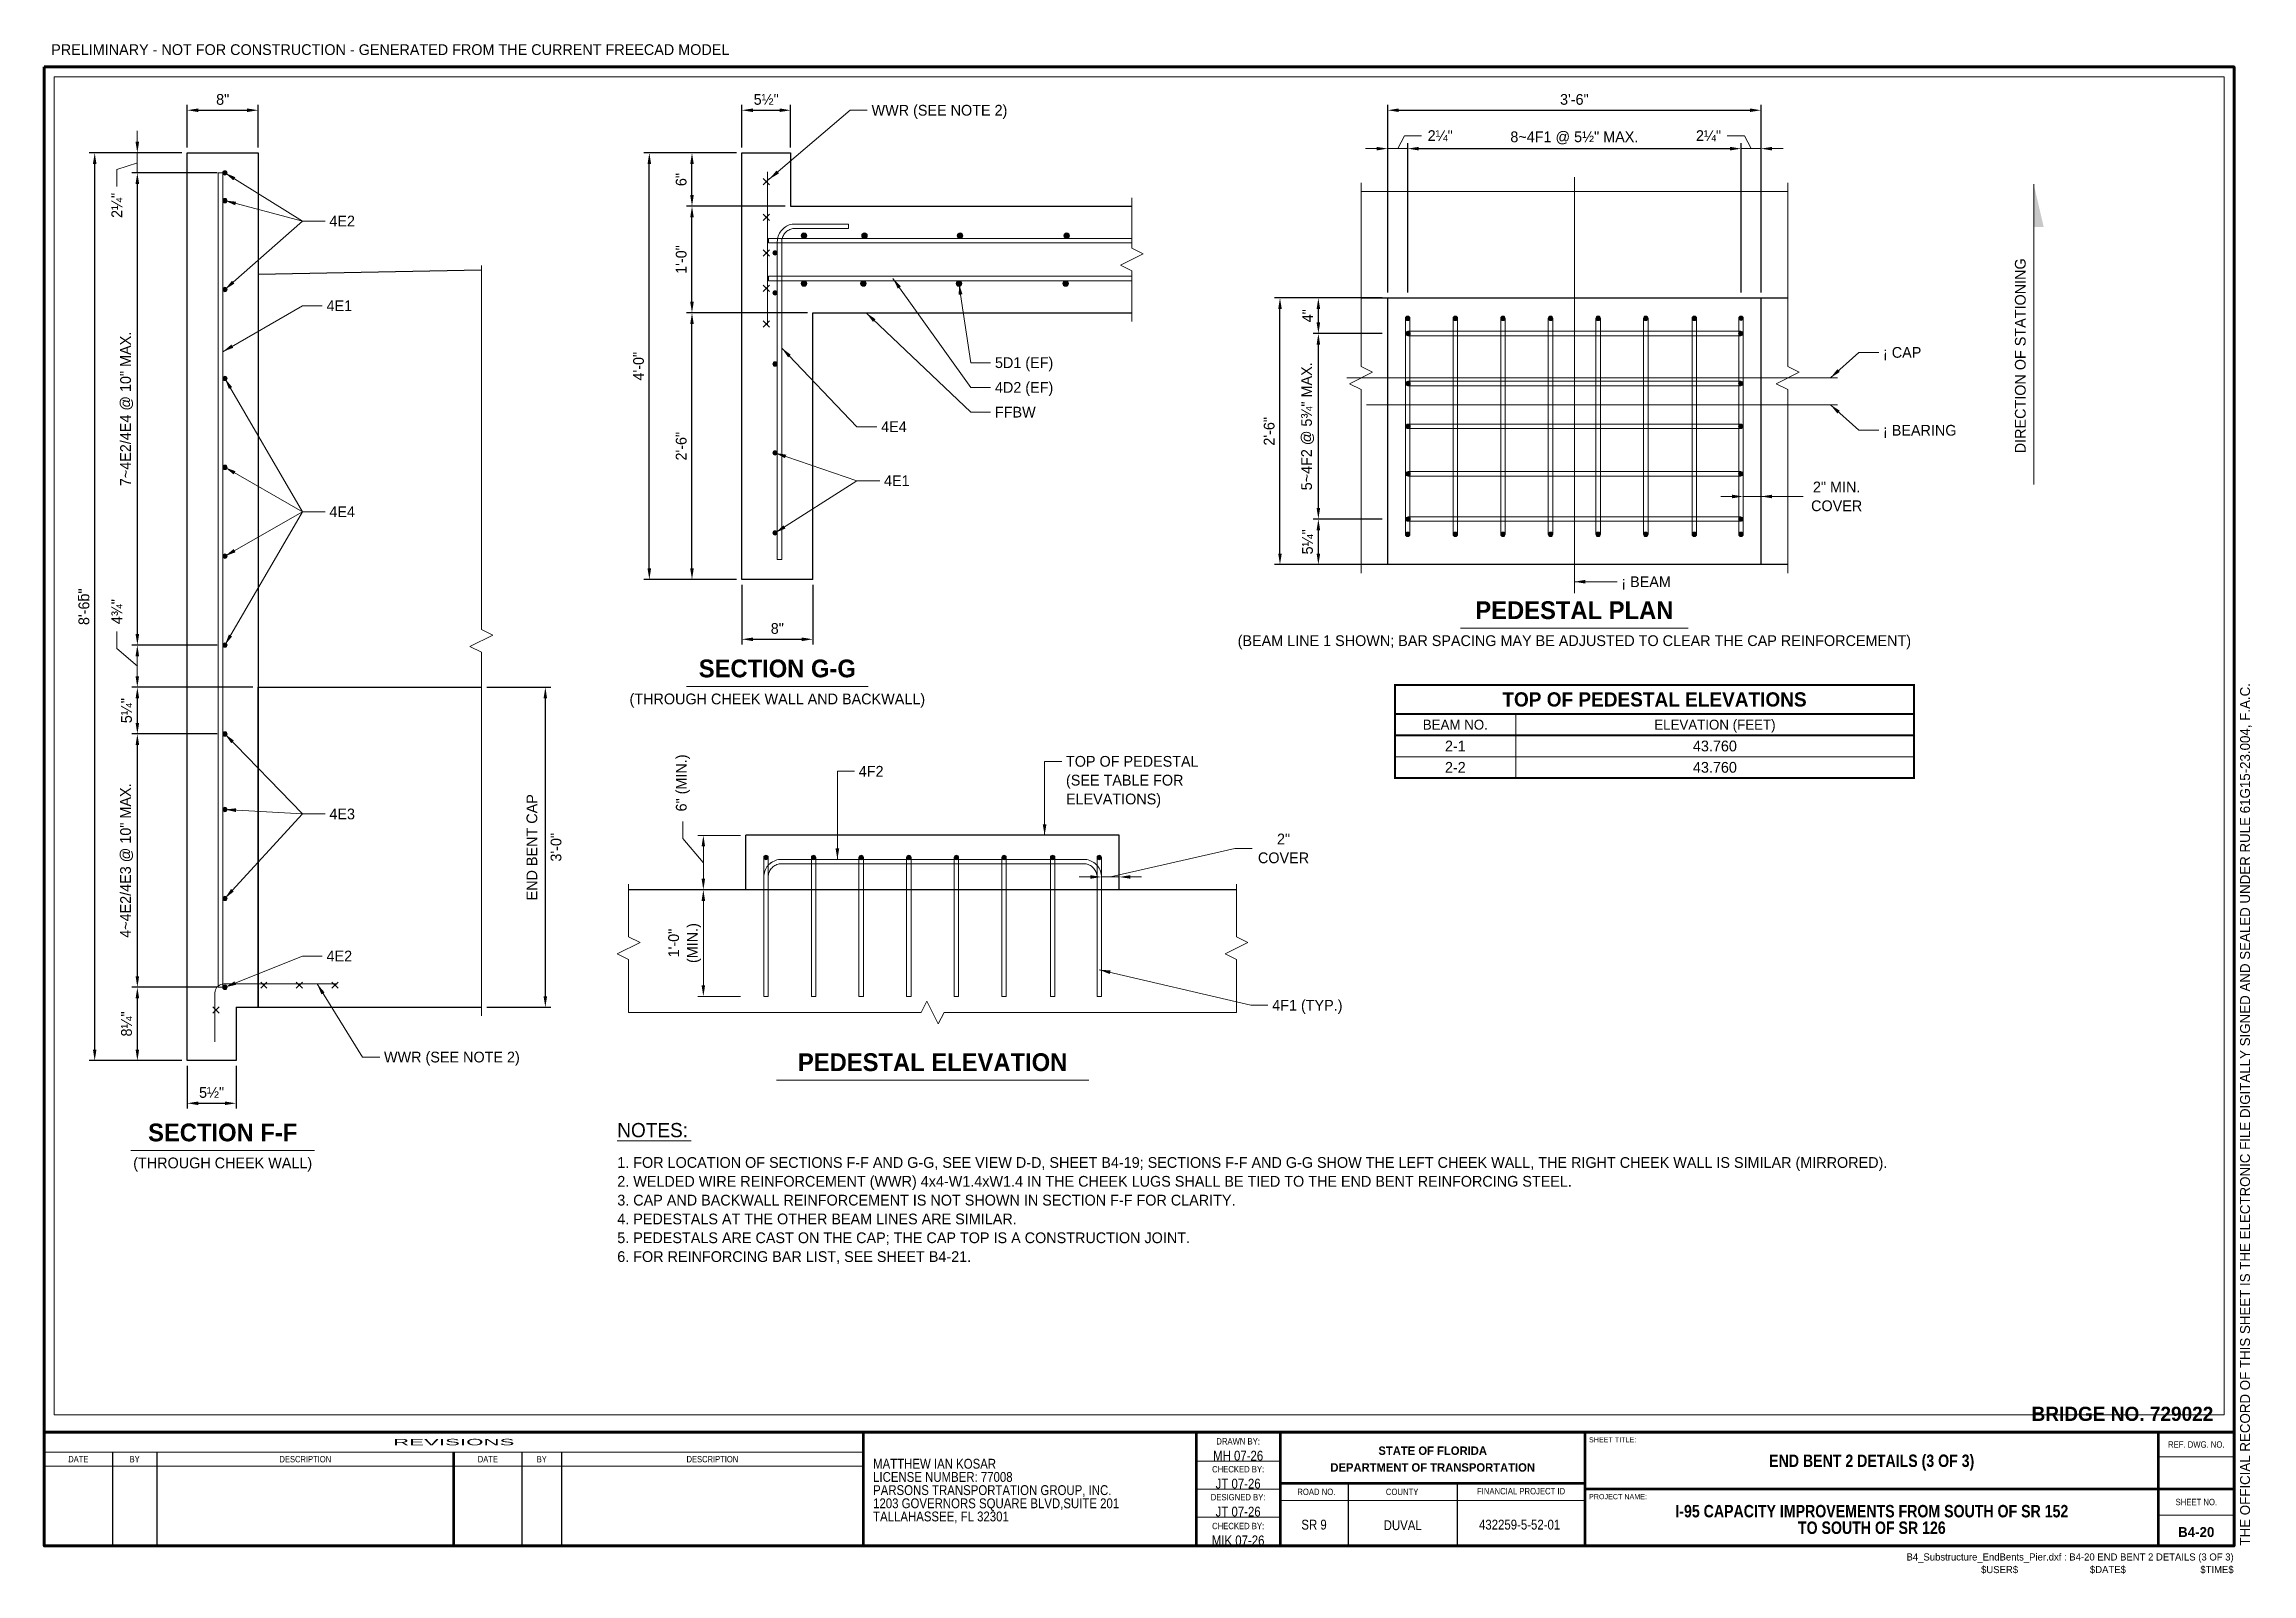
# Paper-space layout 'B4-20 END BENT 2 DETAILS (3 OF 3)' of a CAD drawing. Extents: x 0.07 to 1.36, y 0.01 to 0.9.
# The model-space entities are those that its viewports show. They can reach past a viewport. Long polylines and large blocks are cut down to what shows.
import ezdxf
from ezdxf.enums import TextEntityAlignment as Align

# ---------------------------------------------------------------- set-up
doc = ezdxf.new("R2010")
doc.units = 21
doc.header["$MEASUREMENT"] = 0
for name, pattern in [('DGN2', [0.12, 0.08, -0.04]), ('DGN4', [0.336, 0.2, -0.053, 0.03, -0.053]), ('DGN7', [0.726, 0.59, -0.053, 0.03, -0.053])]:
    doc.linetypes.add(name, pattern=pattern)
doc.layers.add('ActivePts-ConstElements', color=14, linetype='Continuous', lineweight=0, plot=False)
doc.layers.add('ClipBorder_dp', color=2, linetype='DGN2', lineweight=9, plot=False)
for name, color, linetype, lineweight in [('Border', 7, 'Continuous', 15), ('CL_Major', 1, 'DGN7', 9), ('CL_Minor', 7, 'DGN4', 9), ('Dimension', 7, 'Continuous', 9), ('Leader', 7, 'Continuous', 9), ('Rebar', 2, 'Continuous', 15), ('Rebar2', 2, 'Continuous', 15), ('SubStrConc', 3, 'Continuous', 30), ('SubStrConc2', 3, 'Continuous', 30), ('Symbols', 7, 'Continuous', 15), ('Tables', 7, 'Continuous', 15), ('TextMisc', 7, 'Continuous', 13), ('TextStructShtNo', 7, 'Continuous', 9), ('TextStructures', 7, 'Continuous', 9), ('TextStructuresLabel', 7, 'Continuous', 0)]:
    doc.layers.add(name, color=color, linetype=linetype, lineweight=lineweight)
doc.styles.add('FDOT (Medium)', font='FDOT.ttf')
doc.styles.add('FDOT (Small)', font='FDOT.ttf')
doc.styles.add('FDOT Bold (Large)', font='FDOTBold.ttf')
doc.styles.add('FDOT Bold (Medium)', font='FDOTBold.ttf')
doc.styles.add('FDOT Structures', font='FDOT.ttf')
doc.styles.add('FDOT Structures Annotation', font='FDOT.ttf')
doc.styles.add('Style-Arial', font='arial.ttf')
doc.styles.add('Style-FDOT Bold', font='FDOTBold.ttf')
doc.styles.add('Style-FDOT Imprint Bold', font='FDOTImprintBold.ttf')
doc.styles.add('Style-FDOT Mono', font='FDOTMono.ttf')
doc.dimstyles.new('FDOT Structures Note-Arrow 3-4', dxfattribs={"dimtxt": 0.1008, "dimasz": 0.104133, "dimexe": 0.0504, "dimexo": 0.0504, "dimgap": 0.0504, "dimtad": 1, "dimdec": 3, "dimlfac": 12, "dimzin": 15, "dimlunit": 4, "dimtxsty": 'FDOT Structures Annotation', "dimcen": 2.5, "dimclrd": 256, "dimclre": 256, "dimclrt": 256, "dimazin": 3, "dimtfac": 0.7, "dimtmove": 0, "dimatfit": 1, "dimtfill": 1, "dimfrac": 1, "dimlwd": -1, "dimlwe": -1})

psp = doc.layouts.new('B4-20 END BENT 2 DETAILS (3 OF 3)')

# ---------------------------------------------------------------- texts
at = {"layer": 'Border', "style": 'FDOT Structures'}
psp.add_text('PRELIMINARY - NOT FOR CONSTRUCTION - GENERATED FROM THE CURRENT FREECAD MODEL', height=0.0063, dxfattribs=at).set_placement((0.0708, 0.8967), align=Align.BOTTOM_LEFT)
at = {"layer": 'Tables'}
for s, height, style, p in [('TOP OF PEDESTAL ELEVATIONS', 0.008333, 'FDOT Bold (Medium)', (1.0103, 0.521)), ('BEAM NO.', 0.00583, 'FDOT (Small)', (0.8936, 0.5062)), ('ELEVATION (FEET)', 0.005833, 'FDOT (Small)', (1.0457, 0.5062)), ('2-1', 0.0063, 'FDOT Structures', (0.8936, 0.4937)), ('43.760', 0.0063, 'FDOT Structures', (1.0457, 0.4937)), ('2-2', 0.0063, 'FDOT Structures', (0.8936, 0.4812)), ('43.760', 0.0063, 'FDOT Structures', (1.0457, 0.4812))]:
    psp.add_text(s, height=height, dxfattribs=dict(at, style=style)).set_placement(p, align=Align.MIDDLE_CENTER)
at = {"layer": 'TextStructures', "style": 'FDOT (Medium)'}
psp.add_text('NOTES:', height=0.00833, dxfattribs=at).set_placement((0.4025, 0.2728), align=Align.TOP_LEFT)
at = {"layer": 'TextStructures', "insert": (0.4025, 0.2528), "char_height": 0.0063, "width": 0.926628, "attachment_point": 1, "line_spacing_factor": 1.05, "style": 'FDOT Structures'}
psp.add_mtext('\\pxi-2.6,l2.6;1. FOR LOCATION OF SECTIONS F-F AND G-G, SEE VIEW D-D, SHEET B4-19; SECTIONS F-F AND G-G SHOW THE LEFT CHEEK WALL, THE RIGHT CHEEK WALL IS SIMILAR (MIRRORED).\\P2. WELDED WIRE REINFORCEMENT (WWR) 4x4-W1.4xW1.4 IN THE CHEEK LUGS SHALL BE TIED TO THE END BENT REINFORCING STEEL.\\P3. CAP AND BACKWALL REINFORCEMENT IS NOT SHOWN IN SECTION F-F FOR CLARITY.\\P4. PEDESTALS AT THE OTHER BEAM LINES ARE SIMILAR.\\P5. PEDESTALS ARE CAST ON THE CAP; THE CAP TOP IS A CONSTRUCTION JOINT.\\P6. FOR REINFORCING BAR LIST, SEE SHEET B4-21.', dxfattribs=at)

msp = doc.modelspace()

# ---------------------------------------------------------------- texts
at = {"layer": 'Border', "style": 'FDOT Structures'}
msp.add_text('3/4" = 1\'-0"', height=0.1008, dxfattribs=at).set_placement((840, -12.493333), align=Align.TOP_LEFT)
at = {"layer": 'Dimension', "char_height": 0.1008, "attachment_point": 5, "rotation": 90, "line_spacing_factor": 1.05, "style": 'FDOT Structures Annotation', "bg_fill": 3, "box_fill_scale": 1.1, "bg_fill_color": 0}
for s, insert in [('4¾"', (840.482933, -4.908857)), ('6" (MIN.)', (845.789105, -6.514532))]:
    msp.add_mtext(s, dxfattribs=dict(at, insert=insert))
at = {"layer": 'Dimension', "insert": (851.42058, -7.129089), "char_height": 0.1008, "attachment_point": 5, "line_spacing_factor": 1.05, "style": 'FDOT Structures Annotation', "bg_fill": 3, "box_fill_scale": 1.1, "bg_fill_color": 0}
msp.add_mtext('2"\\PCOVER', dxfattribs=at)
at = {"layer": 'TextStructures', "style": 'FDOT Structures'}
for s, p in [('WWR (SEE NOTE 2)', (847.558212, -0.207787)), ('4E2', (842.474856, -1.246472)), ('4E1', (842.448189, -2.040952)), ('¡ CAP', (857.041024, -2.478128)), ('5D1 (EF)', (848.714879, -2.574449)), ('4D2 (EF)', (848.714879, -2.806289)), ('FFBW', (848.714879, -3.038129)), ('4E4', (847.648212, -3.174449)), ('¡ BEARING', (857.041024, -3.208269)), ('4E1', (847.674879, -3.681116)), ('4E4', (842.474856, -3.972064)), ('¡ BEAM', (854.587665, -4.628191)), ('4F2', (847.438133, -6.4055)), ('4E3', (842.474856, -6.805398)), ('4E2', (842.448189, -8.137064)), ('4F1 (TYP.)', (851.314329, -8.599089)), ('WWR (SEE NOTE 2)', (842.986908, -9.084564))]:
    msp.add_text(s, height=0.1008, dxfattribs=at).set_placement(p, align=Align.MIDDLE_LEFT)
msp.add_text('DIRECTION OF STATIONING', height=0.1008, rotation=90, dxfattribs=at).set_placement((858.409145, -2.51019), align=Align.BOTTOM_CENTER)
at = {"layer": 'TextStructures'}
for s, height, style, p in [('PEDESTAL PLAN', 0.166672, 'FDOT Bold (Large)', (854.147345, -5.028191)), ('(BEAM LINE 1 SHOWN; BAR SPACING MAY BE ADJUSTED TO CLEAR THE CAP REINFORCEMENT)', 0.1008, 'FDOT Structures', (854.147345, -5.261419)), ('SECTION G-G', 0.166672, 'FDOT Bold (Large)', (846.674518, -5.574469)), ('(THROUGH CHEEK WALL AND BACKWALL)', 0.1008, 'FDOT Structures', (846.674518, -5.807697)), ('PEDESTAL ELEVATION', 0.166672, 'FDOT Bold (Large)', (848.13065, -9.265755)), ('SECTION F-F', 0.166672, 'FDOT Bold (Large)', (841.474494, -9.92457)), ('(THROUGH CHEEK WALL)', 0.1008, 'FDOT Structures', (841.474494, -10.157798))]:
    msp.add_text(s, height=height, dxfattribs=dict(at, style=style)).set_placement(p, align=Align.BOTTOM_CENTER)
at = {"layer": 'TextStructures', "insert": (849.380986, -6.261767), "char_height": 0.1008, "attachment_point": 1, "line_spacing_factor": 1.05, "style": 'FDOT Structures'}
msp.add_mtext('TOP OF PEDESTAL\\P(SEE TABLE FOR\\PELEVATIONS)', dxfattribs=at)

# ---------------------------------------------------------------- blocks, each defined once
blk = doc.blocks.new('11x17 Structures Sheet Border')
at = {"layer": 'Border', "lineweight": 80}
blk.add_line((1.329161, 0.070862), (0.045879, 0.070862), dxfattribs=at)
at = {"layer": 'Border', "linetype": 'Continuous', "lineweight": 53}
for p, q in [((0.52586, 0.070862), (0.52586, 0.004198)), ((0.720852, 0.070862), (0.720852, 0.004198)), ((0.770195, 0.070862), (0.770195, 0.004198)), ((0.948855, 0.004198), (0.948855, 0.070862)), ((1.284845, 0.004198), (1.284845, 0.070862)), ((0.28587, 0.0043), (0.28587, 0.059196)), ((0.770195, 0.040863), (0.948855, 0.040863)), ((1.329161, 0.03753), (0.948855, 0.03753))]:
    blk.add_line(p, q, dxfattribs=at)
at = {"layer": 'Border', "linetype": 'Continuous', "lineweight": 13}
for p, q in [((0.52586, 0.059196), (0.045879, 0.059196)), ((0.720852, 0.053848), (0.770195, 0.053848)), ((1.329161, 0.056343), (1.284845, 0.056343)), ((0.52586, 0.050863), (0.045879, 0.050863)), ((0.720852, 0.037466), (0.770195, 0.037466)), ((0.770195, 0.030863), (0.948855, 0.030863)), ((0.720852, 0.021083), (0.770195, 0.021083)), ((1.329161, 0.022295), (1.284845, 0.022295))]:
    blk.add_line(p, q, dxfattribs=at)
at = {"layer": 'Border', "linetype": 'Continuous', "lineweight": 30}
for p, q in [((0.085878, 0.059196), (0.085878, 0.0043)), ((0.111928, 0.059196), (0.111928, 0.003858)), ((0.325868, 0.059196), (0.325868, 0.0043)), ((0.349011, 0.059196), (0.349011, 0.003858)), ((0.810066, 0.040863), (0.810066, 0.004198)), ((0.873836, 0.040863), (0.873836, 0.004198))]:
    blk.add_line(p, q, dxfattribs=at)
at = {"layer": 'Border', "lineweight": 80, "flags": 128}
blk.add_lwpolyline([(0.045879, 0.87083), (1.329161, 0.87083), (1.329161, 0.004198), (0.045879, 0.004198)], close=True, dxfattribs=at)
at = {"layer": 'ActivePts-ConstElements', "linetype": 'Continuous', "lineweight": 0, "flags": 1}
for tag in ['SheetTitle_Top', 'SheetTitle_Bottom', 'Company_City', 'Company_Zip', 'Company_Phone', 'County_Middle', 'Company_Name', 'Company_Street', 'Company_State', 'Company_Fax', 'County_Top', 'County_Bottom', 'License_Number', 'Professional_Name', 'Professional_Type', 'Financial_Project_Id', 'Road_Number', 'RoadwayID', 'Bridge_Number', 'Designed_By', 'Designed_By_Date', 'Drawing_Checked_By', 'Drawing_Checked_By_Date', 'Design_Checked_By', 'Design_Checked_By_Date', 'Bridge_Project_Description', 'Bridge_Project_Description_Top', 'Bridge_Project_Description_Bottom', 'FAC_Note', 'Drawn_By', 'Drawn_By_Date']:
    blk.add_attdef(tag, (0, 0), '', height=0.007292, dxfattribs=at)
at = {"layer": 'TextMisc', "linetype": 'Continuous', "insert": (1.332633, 0.004388), "char_height": 0.005833, "attachment_point": 1, "rotation": 90, "line_spacing_factor": 0.9, "style": 'FDOT (Small)'}
blk.add_mtext('THE OFFICIAL RECORD OF THIS SHEET IS THE ELECTRONIC FILE DIGITALLY SIGNED AND SEALED UNDER RULE 61G15-23.004, F.A.C.', dxfattribs=at)
at = {"layer": 'TextStructures', "lineweight": 13, "style": 'Style-Arial'}
for s, height, width, p in [('REVISIONS', 0.003753, 2.491007, (0.28587, 0.065029)), ('REF. DWG. NO.', 0.00375, 0.861083, (1.307003, 0.063602)), ('SHEET NO.', 0.00375, 0.861083, (1.307003, 0.029912))]:
    blk.add_text(s, height=height, dxfattribs=dict(at, width=width)).set_placement(p, align=Align.MIDDLE_CENTER)
at = {"layer": 'TextStructures', "lineweight": 0, "style": 'Style-Arial'}
for s, height, rotation, width, p in [('DATE', 0.003736, 359.869253, 0.849615, (0.065879, 0.055029)), ('DESCRIPTION', 0.003752, 360, 0.845673, (0.198899, 0.055029)), ('DATE', 0.003736, 360, 0.849615, (0.305869, 0.055029)), ('DESCRIPTION', 0.003752, 360, 0.845673, (0.437436, 0.055029))]:
    blk.add_text(s, height=height, rotation=rotation, dxfattribs=dict(at, width=width)).set_placement(p, align=Align.MIDDLE_CENTER)
for s, height, width, p in [('BY', 0.003753, 0.846461, (0.098903, 0.055029)), ('BY', 0.003753, 0.846461, (0.33744, 0.055029)), ('ROAD NO.', 0.003736, 0.862747, (0.791352, 0.035863)), ('COUNTY', 0.003753, 0.860866, (0.841616, 0.035863)), ('FINANCIAL PROJECT ID', 0.003753, 0.8602, (0.91132, 0.036273))]:
    blk.add_text(s, height=height, dxfattribs=dict(at, width=width)).set_placement(p, align=Align.MIDDLE_CENTER)
at = {"layer": 'TextStructures', "lineweight": 13}
for s, insert, char_height, attachment_point, line_spacing_factor, style in [(' BRIDGE NO. 729022', (1.316956, 0.081523), 0.008333, 6, 0.6, 'FDOT Bold (Medium)'), ('\\H1x;\\W0.864865;MH 07-26', (0.745524, 0.05702), 0.005781, 5, 0.6, 'Style-FDOT Mono'), ('STATE OF FLORIDA\\PDEPARTMENT OF TRANSPORTATION\\P', (0.859525, 0.055042), 0.004921, 5, 1.197447, 'Style-FDOT Imprint Bold'), ('\\H1x;\\W0.864865;JT 07-26', (0.745524, 0.040638), 0.005781, 5, 0.6, 'Style-FDOT Mono'), ('\\H1x;\\W0.864865;JT 07-26', (0.745524, 0.024256), 0.005781, 5, 0.6, 'Style-FDOT Mono'), ('\\H1x;\\W0.864865; \\PDUVAL\\P ', (0.841951, 0.016296), 0.005781, 5, 0.801269, 'Style-FDOT Mono'), ('\\H1x;\\W0.864865;432259-5-52-01', (0.910454, 0.016618), 0.005781, 5, 0.6, 'Style-FDOT Mono'), ('\\H1x;\\W0.864865;MIK 07-26', (0.745524, 0.007371), 0.005781, 5, 0.6, 'Style-FDOT Mono')]:
    blk.add_mtext(s, dxfattribs=dict(at, insert=insert, char_height=char_height, attachment_point=attachment_point, line_spacing_factor=line_spacing_factor, style=style))
at = {"layer": 'TextStructures', "lineweight": 0, "style": 'Style-Arial'}
for s, insert, char_height, attachment_point, line_spacing_factor in [('\\H1x;\\W0.863416;DRAWN BY:', (0.745524, 0.065471), 0.003736, 5, 1.302295), ('SHEET TITLE:', (0.951124, 0.066366), 0.002998, 4, 1.475197), ('\\H1x;\\W0.863416;CHECKED BY:', (0.745524, 0.049089), 0.003736, 5, 1.302295), ('\\H1x;\\W0.863416;DESIGNED BY:', (0.745524, 0.032707), 0.003736, 5, 1.302295), ('PROJECT NAME:\\P', (0.951124, 0.033034), 0.002998, 4, 1.475197), ('\\H1x;\\W0.863416;CHECKED BY:', (0.745524, 0.015821), 0.003736, 5, 1.302295)]:
    blk.add_mtext(s, dxfattribs=dict(at, insert=insert, char_height=char_height, attachment_point=attachment_point, line_spacing_factor=line_spacing_factor))
at = {"layer": 'TextStructures', "lineweight": 13, "char_height": 0.005781, "style": 'Style-FDOT Mono'}
for s, insert, width, attachment_point, line_spacing_factor in [('\\H1x;\\W0.864865;MATTHEW IAN KOSAR\\PLICENSE NUMBER: 77008\\PPARSONS TRANSPORTATION GROUP, INC.\\P1203 GOVERNORS SQUARE BLVD,SUITE 201\\PTALLAHASSEE, FL 32301', (0.531613, 0.036341), 0.185826, 4, 0.801269), ('\\H1x;\\W0.864865;SR 9', (0.789996, 0.016618), 0.0574, 5, 0.6)]:
    blk.add_mtext(s, dxfattribs=dict(at, insert=insert, width=width, attachment_point=attachment_point, line_spacing_factor=line_spacing_factor))
at = {"layer": 'TextStructuresLabel', "lineweight": 30, "char_height": 0.007292, "attachment_point": 5, "style": 'Style-FDOT Bold'}
for s, insert, width, line_spacing_factor in [('\\fFDOT Bold|b1|i0|c00|p7;\\H1x;\\W0.849998; ', (1.11685, 0.061314), 0.278381, 0.6), ('\\fFDOT Bold|b1|i0|c00|p7;\\H1x;\\W0.849998; ', (1.11685, 0.044648), 0.278381, 0.6), ('\\fFDOT Bold|b1|i0|c00|p7;\\H1x;\\W0.849998;I-95 CAPACITY IMPROVEMENTS FROM SOUTH OF SR 152 TO SOUTH OF SR 126', (1.11685, 0.019649), 0.23333, 0.798592), ('\\fFDOT Bold|b1|i0|c00|p7;\\H1x;\\W0.849998; ', (1.11685, 0.027982), 0.278381, 0.6), ('\\fFDOT Bold|b1|i0|c00|p7;\\H1x;\\W0.849998; ', (1.11685, 0.011316), 0.278381, 0.6)]:
    blk.add_mtext(s, dxfattribs=dict(at, insert=insert, width=width, line_spacing_factor=line_spacing_factor))
blk = doc.blocks.new('Structures Sheet Number-Title B4-20')
at = {"layer": 'TextMisc', "char_height": 0.004167, "attachment_point": 3, "line_spacing_factor": 1.019993, "style": 'FDOT (Small)'}
for s, insert in [('B4_Substructure_EndBents_Pier.dxf : B4-20 END BENT 2 DETAILS (3 OF 3)', (-0.000217, -0.004396)), ('$USER$', (-0.126551, -0.011792)), ('$DATE$', (-0.063384, -0.011792)), ('$TIME$', (-0.000217, -0.011792))]:
    blk.add_mtext(s, dxfattribs=dict(at, insert=insert))
at = {"layer": 'TextStructShtNo', "lineweight": 30, "insert": (-0.022158, 0.008076), "char_height": 0.005833, "attachment_point": 5, "line_spacing_factor": 0.6, "style": 'Style-FDOT Bold'}
blk.add_mtext('B4-20', dxfattribs=at)
at = {"layer": 'TextStructures', "lineweight": 30, "insert": (-0.212311, 0.048783), "char_height": 0.007292, "width": 0.2776, "attachment_point": 5, "line_spacing_factor": 0.6, "style": 'Style-FDOT Bold'}
blk.add_mtext('\\H1x;\\W0.849998;END BENT 2 DETAILS (3 OF 3)', dxfattribs=at)
blk = doc.blocks.new('_CLOSEDFILLED')
at = {"layer": 'Dimension'}
blk.add_solid([(-1, 0.16), (0, 0), (-1, -0.16)], dxfattribs=at)
blk = doc.blocks.new('*D455')
at = {"layer": 'Dimension'}
for p, q in [((841.424, -5.222), (840.624, -5.222)), ((840.674, -5.514), (840.674, -5.326)), ((841.757, -5.618), (840.624, -5.618))]:
    blk.add_line(p, q, dxfattribs=at)
at = {"layer": 'Dimension', "xscale": 0.10413333333333333, "yscale": 0.10413333333333333}
for p, rotation in [((840.674, -5.222), 90), ((840.674, -5.618), -90.00000000000001)]:
    blk.add_blockref('_CLOSEDFILLED', p, dxfattribs=dict(at, rotation=rotation))
blk = doc.blocks.new('*D457')
at = {"layer": 'Dimension'}
for p, q in [((840.674, -0.504), (840.674, -0.4)), ((841.091, -0.608), (840.624, -0.608)), ((840.674, -0.795), (840.674, -0.608)), ((841.424, -0.795), (840.624, -0.795)), ((840.674, -0.899), (840.674, -1.004))]:
    blk.add_line(p, q, dxfattribs=at)
at = {"layer": 'Dimension', "xscale": 0.10413333333333333, "yscale": 0.10413333333333333}
for p, rotation in [((840.674, -0.608), -90.00000000000001), ((840.674, -0.795), 90)]:
    blk.add_blockref('_CLOSEDFILLED', p, dxfattribs=dict(at, rotation=rotation))
blk = doc.blocks.new('*D468')
at = {"layer": 'Dimension'}
for p, q in [((852.293, -0.568), (852.189, -0.568)), ((852.397, -1.918), (852.397, -0.517)), ((852.397, -0.568), (852.585, -0.568)), ((852.585, -1.918), (852.585, -0.517)), ((852.689, -0.568), (852.793, -0.568))]:
    blk.add_line(p, q, dxfattribs=at)
at = {"layer": 'Dimension', "xscale": 0.10413333333333333, "yscale": 0.10413333333333333}
blk.add_blockref('_CLOSEDFILLED', (852.397, -0.568), dxfattribs=at)
at = {"layer": 'Dimension', "xscale": 0.10413333333333333, "yscale": 0.10413333333333333, "rotation": 180}
blk.add_blockref('_CLOSEDFILLED', (852.585, -0.568), dxfattribs=at)
blk = doc.blocks.new('*D470')
at = {"layer": 'Dimension'}
for p, q in [((855.606, -0.568), (855.502, -0.568)), ((855.71, -1.918), (855.71, -0.517)), ((855.71, -0.568), (855.897, -0.568)), ((855.897, -1.918), (855.897, -0.517)), ((856.002, -0.568), (856.106, -0.568))]:
    blk.add_line(p, q, dxfattribs=at)
at = {"layer": 'Dimension', "xscale": 0.10413333333333333, "yscale": 0.10413333333333333}
blk.add_blockref('_CLOSEDFILLED', (855.71, -0.568), dxfattribs=at)
at = {"layer": 'Dimension', "xscale": 0.10413333333333333, "yscale": 0.10413333333333333, "rotation": 180}
blk.add_blockref('_CLOSEDFILLED', (855.897, -0.568), dxfattribs=at)
blk = doc.blocks.new('*D476')
at = {"layer": 'Dimension'}
for p, q in [((855.627, -3.829), (855.522, -3.829)), ((855.731, -3.829), (855.897, -3.829)), ((856.002, -3.829), (856.106, -3.829))]:
    blk.add_line(p, q, dxfattribs=at)
at = {"layer": 'Dimension', "xscale": 0.10413333333333333, "yscale": 0.10413333333333333}
blk.add_blockref('_CLOSEDFILLED', (855.731, -3.829), dxfattribs=at)
at = {"layer": 'Dimension', "xscale": 0.10413333333333333, "yscale": 0.10413333333333333, "rotation": 180}
blk.add_blockref('_CLOSEDFILLED', (855.897, -3.829), dxfattribs=at)
blk = doc.blocks.new('*D477')
at = {"layer": 'Dimension'}
for p, q in [((846.33, -7.516), (845.93, -7.516)), ((845.981, -8.412), (845.981, -7.62)), ((846.33, -8.516), (845.93, -8.516))]:
    blk.add_line(p, q, dxfattribs=at)
at = {"layer": 'Dimension', "xscale": 0.10413333333333333, "yscale": 0.10413333333333333}
for p, rotation in [((845.981, -7.516), 90), ((845.981, -8.516), -90.00000000000001)]:
    blk.add_blockref('_CLOSEDFILLED', p, dxfattribs=dict(at, rotation=rotation))
blk = doc.blocks.new('*D478')
at = {"layer": 'Dimension'}
for p, q in [((846.33, -7.006), (845.93, -7.006)), ((845.981, -7.412), (845.981, -7.11)), ((846.33, -7.516), (845.93, -7.516))]:
    blk.add_line(p, q, dxfattribs=at)
at = {"layer": 'Dimension', "xscale": 0.10413333333333333, "yscale": 0.10413333333333333}
for p, rotation in [((845.981, -7.006), 90), ((845.981, -7.516), -90.00000000000001)]:
    blk.add_blockref('_CLOSEDFILLED', p, dxfattribs=dict(at, rotation=rotation))
blk = doc.blocks.new('*D479')
at = {"layer": 'Dimension'}
for p, q in [((849.61, -7.396), (849.506, -7.396)), ((849.714, -7.396), (849.881, -7.396)), ((849.985, -7.396), (850.089, -7.396))]:
    blk.add_line(p, q, dxfattribs=at)
at = {"layer": 'Dimension', "xscale": 0.10413333333333333, "yscale": 0.10413333333333333}
blk.add_blockref('_CLOSEDFILLED', (849.714, -7.396), dxfattribs=at)
at = {"layer": 'Dimension', "xscale": 0.10413333333333333, "yscale": 0.10413333333333333, "rotation": 180}
blk.add_blockref('_CLOSEDFILLED', (849.881, -7.396), dxfattribs=at)

# ---------------------------------------------------------------- dimensions: what is measured, and where the dimension line sits
at = {"layer": 'Dimension'}
for base, p1, p2, picture, middle in [((852.397319, -0.567787), (852.397319, -1.968041), (852.584845, -1.968041), '*D468', (852.491082, -0.567787)), ((855.730698, -3.828754), (855.730698, -3.828754), (855.89737, -3.828754), '*D476', (855.814034, -3.828754)), ((849.714003, -7.395755), (849.714003, -7.395755), (849.880676, -7.395755), '*D479', (849.79734, -7.395755))]:
    dim = msp.add_linear_dim(base=base, p1=p1, p2=p2, text=' ', dimstyle='FDOT Structures Note-Arrow 3-4', dxfattribs=at)
    dim.commit()
    dim.dimension.update_dxf_attribs({"geometry": picture, "text_midpoint": middle})
for base, p1, p2, picture, middle in [((845.980625, -7.515755), (846.380625, -7.515755), (846.380625, -7.0055), '*D478', (845.980625, -7.260628)), ((845.980625, -8.515755), (846.380625, -8.515755), (846.380625, -7.515755), '*D477', (845.980625, -8.015755))]:
    dim = msp.add_linear_dim(base=base, p1=p1, p2=p2, angle=90, text=' ', dimstyle='FDOT Structures Note-Arrow 3-4', dxfattribs=at)
    dim.commit()
    dim.dimension.update_dxf_attribs({"geometry": picture, "text_midpoint": middle})

# ---------------------------------------------------------------- hatches: boundary and pattern name
at = {"layer": 'Rebar'}
h = msp.add_hatch(color=256, dxfattribs=at)
h.dxf.hatch_style = 1
edge = h.paths.add_edge_path()
edge.add_arc((841.495338, -0.795287), 0.020833, 0, 360)
h = msp.add_hatch(color=256, dxfattribs=at)
h.dxf.hatch_style = 1
edge = h.paths.add_edge_path()
edge.add_arc((841.495338, -1.055398), 0.020833, 0, 360)
h = msp.add_hatch(color=256, dxfattribs=at)
h.dxf.hatch_style = 1
edge = h.paths.add_edge_path()
edge.add_arc((846.924492, -1.383826), 0.026042, 0, 360)
h = msp.add_hatch(color=256, dxfattribs=at)
h.dxf.hatch_style = 1
edge = h.paths.add_edge_path()
edge.add_arc((847.492201, -1.383815), 0.026042, 0, 360)
h = msp.add_hatch(color=256, dxfattribs=at)
h.dxf.hatch_style = 1
edge = h.paths.add_edge_path()
edge.add_arc((848.388034, -1.383796), 0.026042, 0, 360)
h = msp.add_hatch(color=256, dxfattribs=at)
h.dxf.hatch_style = 1
edge = h.paths.add_edge_path()
edge.add_arc((849.388034, -1.383775), 0.026042, 0, 360)
h = msp.add_hatch(color=256, dxfattribs=at)
h.dxf.hatch_style = 1
edge = h.paths.add_edge_path()
edge.add_arc((846.653662, -1.54529), 0.020833, 0, 360)
h = msp.add_hatch(color=256, dxfattribs=at)
h.dxf.hatch_style = 1
edge = h.paths.add_edge_path()
edge.add_arc((846.924502, -1.831743), 0.026042, 0, 360)
h = msp.add_hatch(color=256, dxfattribs=at)
h.dxf.hatch_style = 1
edge = h.paths.add_edge_path()
edge.add_arc((847.481793, -1.831732), 0.026042, 0, 360)
h = msp.add_hatch(color=256, dxfattribs=at)
h.dxf.hatch_style = 1
edge = h.paths.add_edge_path()
edge.add_arc((848.377627, -1.831713), 0.026042, 0, 360)
h = msp.add_hatch(color=256, dxfattribs=at)
h.dxf.hatch_style = 1
edge = h.paths.add_edge_path()
edge.add_arc((849.377627, -1.831692), 0.026042, 0, 360)
h = msp.add_hatch(color=256, dxfattribs=at)
h.dxf.hatch_style = 1
edge = h.paths.add_edge_path()
edge.add_arc((841.495338, -1.888731), 0.020833, 0, 360)
h = msp.add_hatch(color=256, dxfattribs=at)
h.dxf.hatch_style = 1
edge = h.paths.add_edge_path()
edge.add_arc((846.65367, -1.92029), 0.020833, 0, 360)
h = msp.add_hatch(color=256, dxfattribs=at)
h.dxf.hatch_style = 1
edge = h.paths.add_edge_path()
edge.add_arc((852.584823, -2.158365), 0.020833, 0, 360)
h = msp.add_hatch(color=256, dxfattribs=at)
h.dxf.hatch_style = 1
edge = h.paths.add_edge_path()
edge.add_arc((853.031251, -2.158356), 0.020833, 0, 360)
h = msp.add_hatch(color=256, dxfattribs=at)
h.dxf.hatch_style = 1
edge = h.paths.add_edge_path()
edge.add_arc((853.47768, -2.158347), 0.020833, 0, 360)
h = msp.add_hatch(color=256, dxfattribs=at)
h.dxf.hatch_style = 1
edge = h.paths.add_edge_path()
edge.add_arc((853.924108, -2.158337), 0.020833, 0, 360)
h = msp.add_hatch(color=256, dxfattribs=at)
h.dxf.hatch_style = 1
edge = h.paths.add_edge_path()
edge.add_arc((854.370537, -2.158328), 0.020833, 0, 360)
h = msp.add_hatch(color=256, dxfattribs=at)
h.dxf.hatch_style = 1
edge = h.paths.add_edge_path()
edge.add_arc((854.816965, -2.158319), 0.020833, 0, 360)
h = msp.add_hatch(color=256, dxfattribs=at)
h.dxf.hatch_style = 1
edge = h.paths.add_edge_path()
edge.add_arc((855.272323, -2.15831), 0.020833, 0, 360)
h = msp.add_hatch(color=256, dxfattribs=at)
h.dxf.hatch_style = 1
edge = h.paths.add_edge_path()
edge.add_arc((855.709823, -2.158301), 0.020833, 0, 360)
h = msp.add_hatch(color=256, dxfattribs=at)
h.dxf.hatch_style = 1
edge = h.paths.add_edge_path()
edge.add_arc((852.587582, -2.301443), 0.020833, 0, 360)
h = msp.add_hatch(color=256, dxfattribs=at)
h.dxf.hatch_style = 1
edge = h.paths.add_edge_path()
edge.add_arc((855.70707, -2.301379), 0.020833, 0, 360)
h = msp.add_hatch(color=256, dxfattribs=at)
h.dxf.hatch_style = 1
edge = h.paths.add_edge_path()
edge.add_arc((846.653684, -2.586957), 0.020833, 0, 360)
h = msp.add_hatch(color=256, dxfattribs=at)
h.dxf.hatch_style = 1
edge = h.paths.add_edge_path()
edge.add_arc((841.495338, -2.722065), 0.020833, 0, 360)
h = msp.add_hatch(color=256, dxfattribs=at)
h.dxf.hatch_style = 1
edge = h.paths.add_edge_path()
edge.add_arc((852.587592, -2.770193), 0.020833, 0, 360)
h = msp.add_hatch(color=256, dxfattribs=at)
h.dxf.hatch_style = 1
edge = h.paths.add_edge_path()
edge.add_arc((855.70708, -2.770129), 0.020833, 0, 360)
h = msp.add_hatch(color=256, dxfattribs=at)
h.dxf.hatch_style = 1
edge = h.paths.add_edge_path()
edge.add_arc((852.5876, -3.171235), 0.020833, 0, 360)
h = msp.add_hatch(color=256, dxfattribs=at)
h.dxf.hatch_style = 1
edge = h.paths.add_edge_path()
edge.add_arc((855.707088, -3.17117), 0.020833, 0, 360)
h = msp.add_hatch(color=256, dxfattribs=at)
h.dxf.hatch_style = 1
edge = h.paths.add_edge_path()
edge.add_arc((846.653701, -3.42029), 0.020833, 0, 360)
h = msp.add_hatch(color=256, dxfattribs=at)
h.dxf.hatch_style = 1
edge = h.paths.add_edge_path()
edge.add_arc((841.495338, -3.555398), 0.020833, 0, 360)
h = msp.add_hatch(color=256, dxfattribs=at)
h.dxf.hatch_style = 1
edge = h.paths.add_edge_path()
edge.add_arc((852.587609, -3.616547), 0.020833, 0, 360)
h = msp.add_hatch(color=256, dxfattribs=at)
h.dxf.hatch_style = 1
edge = h.paths.add_edge_path()
edge.add_arc((855.707097, -3.616483), 0.020833, 0, 360)
h = msp.add_hatch(color=256, dxfattribs=at)
h.dxf.hatch_style = 1
edge = h.paths.add_edge_path()
edge.add_arc((852.587618, -4.041026), 0.020833, 0, 360)
h = msp.add_hatch(color=256, dxfattribs=at)
h.dxf.hatch_style = 1
edge = h.paths.add_edge_path()
edge.add_arc((855.707106, -4.040962), 0.020833, 0, 360)
h = msp.add_hatch(color=256, dxfattribs=at)
h.dxf.hatch_style = 1
edge = h.paths.add_edge_path()
edge.add_arc((846.653717, -4.17029), 0.020833, 0, 360)
h = msp.add_hatch(color=256, dxfattribs=at)
h.dxf.hatch_style = 1
edge = h.paths.add_edge_path()
edge.add_arc((852.584864, -4.184103), 0.020833, 0, 360)
h = msp.add_hatch(color=256, dxfattribs=at)
h.dxf.hatch_style = 1
edge = h.paths.add_edge_path()
edge.add_arc((853.031293, -4.184094), 0.020833, 0, 360)
h = msp.add_hatch(color=256, dxfattribs=at)
h.dxf.hatch_style = 1
edge = h.paths.add_edge_path()
edge.add_arc((853.477722, -4.184085), 0.020833, 0, 360)
h = msp.add_hatch(color=256, dxfattribs=at)
h.dxf.hatch_style = 1
edge = h.paths.add_edge_path()
edge.add_arc((853.92415, -4.184076), 0.020833, 0, 360)
h = msp.add_hatch(color=256, dxfattribs=at)
h.dxf.hatch_style = 1
edge = h.paths.add_edge_path()
edge.add_arc((854.370579, -4.184067), 0.020833, 0, 360)
h = msp.add_hatch(color=256, dxfattribs=at)
h.dxf.hatch_style = 1
edge = h.paths.add_edge_path()
edge.add_arc((854.817007, -4.184057), 0.020833, 0, 360)
h = msp.add_hatch(color=256, dxfattribs=at)
h.dxf.hatch_style = 1
edge = h.paths.add_edge_path()
edge.add_arc((855.272364, -4.184048), 0.020833, 0, 360)
h = msp.add_hatch(color=256, dxfattribs=at)
h.dxf.hatch_style = 1
edge = h.paths.add_edge_path()
edge.add_arc((855.709864, -4.184039), 0.020833, 0, 360)
h = msp.add_hatch(color=256, dxfattribs=at)
h.dxf.hatch_style = 1
edge = h.paths.add_edge_path()
edge.add_arc((841.495338, -4.388731), 0.020833, 0, 360)
h = msp.add_hatch(color=256, dxfattribs=at)
h.dxf.hatch_style = 1
edge = h.paths.add_edge_path()
edge.add_arc((841.495338, -5.222065), 0.020833, 0, 360)
h = msp.add_hatch(color=256, dxfattribs=at)
h.dxf.hatch_style = 1
edge = h.paths.add_edge_path()
edge.add_arc((841.495338, -6.055398), 0.020833, 0, 360)
h = msp.add_hatch(color=256, dxfattribs=at)
h.dxf.hatch_style = 1
edge = h.paths.add_edge_path()
edge.add_arc((841.495338, -6.763731), 0.020833, 0, 360)
h = msp.add_hatch(color=256, dxfattribs=at)
h.dxf.hatch_style = 1
edge = h.paths.add_edge_path()
edge.add_arc((846.568149, -7.213403), 0.020833, 0, 360)
h = msp.add_hatch(color=256, dxfattribs=at)
h.dxf.hatch_style = 1
edge = h.paths.add_edge_path()
edge.add_arc((847.014578, -7.213403), 0.020833, 0, 360)
h = msp.add_hatch(color=256, dxfattribs=at)
h.dxf.hatch_style = 1
edge = h.paths.add_edge_path()
edge.add_arc((847.461007, -7.213403), 0.020833, 0, 360)
h = msp.add_hatch(color=256, dxfattribs=at)
h.dxf.hatch_style = 1
edge = h.paths.add_edge_path()
edge.add_arc((847.907435, -7.213403), 0.020833, 0, 360)
h = msp.add_hatch(color=256, dxfattribs=at)
h.dxf.hatch_style = 1
edge = h.paths.add_edge_path()
edge.add_arc((848.353864, -7.213403), 0.020833, 0, 360)
h = msp.add_hatch(color=256, dxfattribs=at)
h.dxf.hatch_style = 1
edge = h.paths.add_edge_path()
edge.add_arc((848.800292, -7.213403), 0.020833, 0, 360)
h = msp.add_hatch(color=256, dxfattribs=at)
h.dxf.hatch_style = 1
edge = h.paths.add_edge_path()
edge.add_arc((849.255649, -7.213403), 0.020833, 0, 360)
h = msp.add_hatch(color=256, dxfattribs=at)
h.dxf.hatch_style = 1
edge = h.paths.add_edge_path()
edge.add_arc((849.693149, -7.213403), 0.020833, 0, 360)
h = msp.add_hatch(color=256, dxfattribs=at)
h.dxf.hatch_style = 1
edge = h.paths.add_edge_path()
edge.add_arc((841.495338, -7.597065), 0.020833, 0, 360)
h = msp.add_hatch(color=256, dxfattribs=at)
h.dxf.hatch_style = 1
edge = h.paths.add_edge_path()
edge.add_arc((841.495338, -8.430398), 0.020833, 0, 360)

# ---------------------------------------------------------------- linework, layer by layer
at = {"layer": 'CL_Major', "ltscale": 1.333333}
msp.add_line((852.013986, -2.718128), (856.614037, -2.718128), dxfattribs=at)
at = {"layer": 'CL_Minor', "ltscale": 1.333333}
for p, q in [((854.147345, -4.734857), (854.147345, -0.834453)), ((852.197319, -2.968269), (856.614037, -2.968269))]:
    msp.add_line(p, q, dxfattribs=at)
at = {"layer": 'Leader'}
for p, q in [((842.221202, -1.246472), (842.434536, -1.246472)), ((847.421225, -3.681116), (847.634559, -3.681116)), ((842.221202, -3.972064), (842.434536, -3.972064)), ((842.221202, -6.805398), (842.434536, -6.805398))]:
    msp.add_line(p, q, dxfattribs=at)
for points in [[(847.757892, -1.784454), (848.487892, -2.806289), (848.674559, -2.806289)], [(848.377627, -1.831713), (848.487892, -2.574449), (848.674559, -2.574449)], [(847.507892, -2.107783), (848.487892, -3.038129), (848.674559, -3.038129)], [(856.54737, -2.718128), (856.814037, -2.478128), (857.000704, -2.478128)], [(856.54737, -2.968269), (856.814037, -3.208269), (857.000704, -3.208269)], [(854.147345, -4.628191), (854.547345, -4.628191)], [(847.237813, -7.230929), (847.237813, -6.4055), (847.397813, -6.4055)], [(849.180666, -7.0055), (849.180666, -6.312167), (849.340666, -6.312167)], [(849.69317, -8.265755), (851.114009, -8.599089), (851.274009, -8.599089)], [(842.359922, -8.399148), (842.786588, -9.084564), (842.946588, -9.084564)]]:
    msp.add_lwpolyline(points, dxfattribs=at)
for points in [[(847.757892, -1.784454), (847.832547, -1.859097), (847.804303, -1.879275)], [(848.377627, -1.831713), (848.410086, -1.932168), (848.375751, -1.937266)], [(847.507892, -2.107783), (847.595363, -2.166891), (847.571465, -2.192065)], [(856.54737, -2.718128), (856.613162, -2.635566), (856.636382, -2.661367)], [(856.54737, -2.968269), (856.636382, -3.02503), (856.613162, -3.05083)], [(854.147345, -4.628191), (854.251478, -4.610835), (854.251478, -4.645546)], [(849.180666, -7.0055), (849.16331, -6.901367), (849.198021, -6.901367)], [(847.237813, -7.230929), (847.220458, -7.126796), (847.255169, -7.126796)], [(849.69317, -8.265755), (849.798515, -8.272643), (849.790587, -8.306436)], [(842.359922, -8.399148), (842.429687, -8.47838), (842.400219, -8.496724)]]:
    msp.add_solid(points, dxfattribs=at)
at = {"layer": 'Rebar'}
for p, q in [((841.432828, -0.795287), (841.474494, -0.795287)), ((846.59116, -1.451541), (846.59116, -1.409874)), ((847.341157, -1.274442), (847.341157, -1.316109)), ((846.591167, -1.805708), (846.591167, -1.764041)), ((852.56399, -2.158366), (852.605657, -2.158365)), ((853.010418, -2.158357), (853.052085, -2.158356)), ((853.456847, -2.158348), (853.498514, -2.158347)), ((853.903275, -2.158338), (853.944942, -2.158337)), ((854.349704, -2.158329), (854.391371, -2.158328)), ((854.796132, -2.15832), (854.837799, -2.158319)), ((855.25149, -2.158311), (855.293157, -2.15831)), ((855.68899, -2.158302), (855.730657, -2.158301)), ((852.587582, -2.322276), (852.587582, -2.280609)), ((855.70707, -2.322212), (855.70707, -2.280545)), ((852.587592, -2.791026), (852.587591, -2.749359)), ((855.70708, -2.790962), (855.707079, -2.749295)), ((852.587601, -3.192068), (852.5876, -3.150401)), ((855.707088, -3.192003), (855.707087, -3.150336)), ((852.587609, -3.63738), (852.587609, -3.595713)), ((855.707097, -3.637316), (855.707097, -3.595649)), ((852.587618, -4.061859), (852.587617, -4.020192)), ((855.707106, -4.061795), (855.707105, -4.020128)), ((852.564031, -4.184104), (852.605698, -4.184103)), ((853.01046, -4.184094), (853.052127, -4.184093)), ((853.456889, -4.184085), (853.498556, -4.184084)), ((853.903317, -4.184076), (853.944984, -4.184075)), ((854.349746, -4.184067), (854.391413, -4.184066)), ((854.796174, -4.184058), (854.837841, -4.184057)), ((855.251531, -4.184048), (855.293198, -4.184048)), ((855.689031, -4.184039), (855.730698, -4.184039)), ((846.674555, -4.420289), (846.716221, -4.420288)), ((846.547316, -7.213403), (846.588983, -7.213403)), ((846.588983, -7.213403), (846.547316, -7.213403)), ((846.993745, -7.213403), (847.035411, -7.213403)), ((847.035411, -7.213403), (846.993745, -7.213403)), ((847.440174, -7.213403), (847.48184, -7.213403)), ((847.48184, -7.213403), (847.440174, -7.213403)), ((847.886602, -7.213403), (847.928268, -7.213403)), ((847.928268, -7.213403), (847.886602, -7.213403)), ((848.333031, -7.213403), (848.374697, -7.213403)), ((848.374697, -7.213403), (848.333031, -7.213403)), ((848.779459, -7.213403), (848.821125, -7.213403)), ((848.821125, -7.213403), (848.779459, -7.213403)), ((849.234816, -7.213403), (849.276483, -7.213403)), ((849.276483, -7.213403), (849.234816, -7.213403)), ((849.672316, -7.213403), (849.713983, -7.213403)), ((849.713983, -7.213403), (849.672316, -7.213403)), ((841.432828, -8.430398), (841.474494, -8.430398)), ((846.588962, -8.515756), (846.547296, -8.515755)), ((846.588965, -8.515755), (846.547299, -8.515755)), ((846.588974, -8.515755), (846.547308, -8.515755)), ((846.588992, -8.515755), (846.547326, -8.515755)), ((846.589, -8.515755), (846.547334, -8.515755)), ((846.547337, -8.515756), (846.589003, -8.515755)), ((847.03539, -8.515756), (846.993724, -8.515755)), ((846.993766, -8.515756), (847.035432, -8.515755)), ((847.481819, -8.515756), (847.440153, -8.515755)), ((847.440195, -8.515756), (847.481861, -8.515755)), ((847.928247, -8.515756), (847.886581, -8.515755)), ((847.886623, -8.515756), (847.928289, -8.515755)), ((848.374676, -8.515756), (848.33301, -8.515755)), ((848.333052, -8.515756), (848.374718, -8.515755)), ((848.821104, -8.515756), (848.779438, -8.515755)), ((848.77948, -8.515756), (848.821146, -8.515755)), ((849.276462, -8.515756), (849.234796, -8.515755)), ((849.234837, -8.515756), (849.276503, -8.515755)), ((849.713962, -8.515756), (849.672296, -8.515755)), ((849.672299, -8.515755), (849.713965, -8.515755)), ((849.672308, -8.515755), (849.713974, -8.515755)), ((849.672326, -8.515755), (849.713992, -8.515755)), ((849.672334, -8.515755), (849.714, -8.515755)), ((849.672337, -8.515756), (849.714003, -8.515755))]:
    msp.add_line(p, q, dxfattribs=at)
for points in [[(841.432828, -8.430398), (841.432828, -0.795287)], [(841.474494, -8.430398), (841.474494, -0.795287)], [(849.997892, -1.409804), (846.59116, -1.409874)], [(846.674555, -4.420289), (846.674494, -1.440692), (846.675045, -1.427358), (846.676749, -1.413688), (846.679576, -1.400204), (846.683506, -1.387001), (846.688514, -1.374167), (846.694564, -1.36179), (846.701616, -1.349955), (846.709621, -1.338743), (846.718524, -1.32823), (846.728265, -1.318488), (846.738778, -1.309585), (846.74999, -1.301579), (846.761824, -1.294527), (846.774201, -1.288476), (846.787035, -1.283468), (846.800238, -1.279537), (846.813721, -1.276709), (846.827392, -1.275005), (846.820323, -1.275298), (846.820323, -1.274453), (847.341157, -1.274442)], [(846.716221, -4.420288), (846.71616, -1.441553), (846.716605, -1.430801), (846.717882, -1.420551), (846.720002, -1.410441), (846.722949, -1.400541), (846.726704, -1.390917), (846.731241, -1.381637), (846.736528, -1.372763), (846.74253, -1.364356), (846.749206, -1.356474), (846.75651, -1.349169), (846.764393, -1.342493), (846.772799, -1.33649), (846.781673, -1.331203), (846.790953, -1.326666), (846.800576, -1.322911), (846.810476, -1.319963), (846.820586, -1.317843), (846.830837, -1.316565), (846.861991, -1.315276), (846.861991, -1.316119), (847.341157, -1.316109)], [(849.997892, -1.451471), (846.59116, -1.451541)], [(849.997892, -1.763971), (846.591167, -1.764041)], [(849.997892, -1.805638), (846.591167, -1.805708)], [(852.564031, -4.184104), (852.56399, -2.158366)], [(852.605698, -4.184103), (852.605657, -2.158365)], [(853.01046, -4.184094), (853.010418, -2.158357)], [(853.052127, -4.184093), (853.052085, -2.158356)], [(853.456889, -4.184085), (853.456847, -2.158348)], [(853.498556, -4.184084), (853.498514, -2.158347)], [(853.903317, -4.184076), (853.903275, -2.158338)], [(853.944984, -4.184075), (853.944942, -2.158337)], [(854.349746, -4.184067), (854.349704, -2.158329)], [(854.391413, -4.184066), (854.391371, -2.158328)], [(854.796174, -4.184058), (854.796132, -2.15832)], [(854.837841, -4.184057), (854.837799, -2.158319)], [(855.251531, -4.184048), (855.25149, -2.158311)], [(855.293198, -4.184048), (855.293157, -2.15831)], [(855.689031, -4.184039), (855.68899, -2.158302)], [(855.730698, -4.184039), (855.730657, -2.158301)], [(855.70707, -2.280545), (852.587582, -2.280609)], [(855.70707, -2.322212), (852.587582, -2.322276)], [(855.707079, -2.749295), (852.587591, -2.749359)], [(855.70708, -2.790962), (852.587592, -2.791026)], [(855.707087, -3.150336), (852.5876, -3.150401)], [(855.707088, -3.192003), (852.587601, -3.192068)], [(855.707097, -3.595649), (852.587609, -3.595713)], [(855.707097, -3.637316), (852.587609, -3.63738)], [(855.707105, -4.020128), (852.587617, -4.020192)], [(855.707106, -4.061795), (852.587618, -4.061859)], [(846.547316, -7.213403), (846.547296, -8.515755)], [(849.713965, -8.515755), (849.713965, -7.39714), (849.71335, -7.383067), (849.711452, -7.36865), (849.708304, -7.354454), (849.703932, -7.340585), (849.698367, -7.327151), (849.691652, -7.314252), (849.683839, -7.301988), (849.674987, -7.290451), (849.665163, -7.27973), (849.654442, -7.269906), (849.642905, -7.261054), (849.630641, -7.253241), (849.617743, -7.246526), (849.604308, -7.240961), (849.59044, -7.236589), (849.576243, -7.233441), (849.561826, -7.231543), (849.547753, -7.230929), (846.71351, -7.230929), (846.699437, -7.231543), (846.68502, -7.233441), (846.670823, -7.236589), (846.656955, -7.240961), (846.64352, -7.246526), (846.630622, -7.253241), (846.618358, -7.261054), (846.606821, -7.269906), (846.5961, -7.27973), (846.586276, -7.290451), (846.577424, -7.301988), (846.569611, -7.314252), (846.562896, -7.327151), (846.557331, -7.340585), (846.552959, -7.354454), (846.549811, -7.36865), (846.547913, -7.383068), (846.547299, -7.397141), (846.547299, -8.515755)], [(849.713974, -8.515755), (849.713974, -7.397141), (849.71336, -7.383068), (849.711462, -7.36865), (849.708314, -7.354454), (849.703942, -7.340585), (849.698377, -7.327151), (849.691662, -7.314252), (849.683849, -7.301988), (849.674997, -7.290451), (849.665173, -7.27973), (849.654452, -7.269906), (849.642915, -7.261054), (849.630651, -7.253241), (849.617753, -7.246526), (849.604318, -7.240961), (849.59045, -7.236589), (849.576253, -7.233441), (849.561836, -7.231543), (849.547763, -7.230929), (846.71352, -7.230929), (846.699447, -7.231543), (846.68503, -7.233441), (846.670833, -7.236589), (846.656965, -7.240961), (846.64353, -7.246526), (846.630632, -7.253241), (846.618368, -7.261054), (846.606831, -7.269906), (846.59611, -7.27973), (846.586286, -7.290451), (846.577434, -7.301988), (846.569621, -7.314252), (846.562906, -7.327151), (846.557341, -7.340585), (846.552969, -7.354454), (846.549821, -7.36865), (846.547923, -7.383068), (846.547309, -7.397141), (846.547308, -8.515755)], [(846.547337, -8.515756), (846.547316, -7.213403)], [(849.713992, -8.515755), (849.713992, -7.39714), (849.713377, -7.383067), (849.711479, -7.36865), (849.708331, -7.354454), (849.703959, -7.340585), (849.698394, -7.327151), (849.691679, -7.314252), (849.683866, -7.301988), (849.675014, -7.290451), (849.66519, -7.27973), (849.654469, -7.269906), (849.642932, -7.261054), (849.630668, -7.253241), (849.61777, -7.246526), (849.604335, -7.240961), (849.590467, -7.236589), (849.57627, -7.233441), (849.561853, -7.231543), (849.54778, -7.230929), (846.713537, -7.230929), (846.699464, -7.231543), (846.685047, -7.233441), (846.67085, -7.236589), (846.656982, -7.240961), (846.643547, -7.246526), (846.630649, -7.253241), (846.618385, -7.261054), (846.606848, -7.269906), (846.596127, -7.27973), (846.586303, -7.290451), (846.577451, -7.301988), (846.569638, -7.314252), (846.562923, -7.327151), (846.557358, -7.340585), (846.552986, -7.354454), (846.549838, -7.36865), (846.54794, -7.383068), (846.547326, -7.397141), (846.547326, -8.515755)], [(849.714, -8.515755), (849.714, -7.397141), (849.713386, -7.383068), (849.711488, -7.36865), (849.70834, -7.354454), (849.703968, -7.340585), (849.698403, -7.327151), (849.691688, -7.314252), (849.683875, -7.301988), (849.675023, -7.290451), (849.665199, -7.27973), (849.654478, -7.269906), (849.642941, -7.261054), (849.630677, -7.253241), (849.617779, -7.246526), (849.604344, -7.240961), (849.590476, -7.236589), (849.576279, -7.233441), (849.561862, -7.231543), (849.547789, -7.230929), (846.713546, -7.230929), (846.699473, -7.231543), (846.685056, -7.233441), (846.670859, -7.236589), (846.656991, -7.240961), (846.643556, -7.246526), (846.630658, -7.253241), (846.618394, -7.261054), (846.606857, -7.269906), (846.596136, -7.27973), (846.586312, -7.290451), (846.57746, -7.301988), (846.569647, -7.314252), (846.562932, -7.327151), (846.557367, -7.340585), (846.552995, -7.354454), (846.549847, -7.36865), (846.547949, -7.383068), (846.547335, -7.397141), (846.547334, -8.515755)], [(846.588983, -7.213403), (846.588962, -8.515756)], [(846.589003, -8.515755), (846.588983, -7.213403)], [(846.993745, -7.213403), (846.993724, -8.515755)], [(846.993766, -8.515756), (846.993745, -7.213403)], [(847.035411, -7.213403), (847.03539, -8.515756)], [(847.035432, -8.515755), (847.035411, -7.213403)], [(847.440174, -7.213403), (847.440153, -8.515755)], [(847.440195, -8.515756), (847.440174, -7.213403)], [(847.48184, -7.213403), (847.481819, -8.515756)], [(847.481861, -8.515755), (847.48184, -7.213403)], [(847.886602, -7.213403), (847.886581, -8.515755)], [(847.886623, -8.515756), (847.886602, -7.213403)], [(847.928268, -7.213403), (847.928247, -8.515756)], [(847.928289, -8.515755), (847.928268, -7.213403)], [(848.333031, -7.213403), (848.33301, -8.515755)], [(848.333052, -8.515756), (848.333031, -7.213403)], [(848.374697, -7.213403), (848.374676, -8.515756)], [(848.374718, -8.515755), (848.374697, -7.213403)], [(848.779459, -7.213403), (848.779438, -8.515755)], [(848.77948, -8.515756), (848.779459, -7.213403)], [(848.821125, -7.213403), (848.821104, -8.515756)], [(848.821146, -8.515755), (848.821125, -7.213403)], [(849.234816, -7.213403), (849.234796, -8.515755)], [(849.234837, -8.515756), (849.234816, -7.213403)], [(849.276483, -7.213403), (849.276462, -8.515756)], [(849.276503, -8.515755), (849.276483, -7.213403)], [(849.672316, -7.213403), (849.672296, -8.515755)], [(849.672337, -8.515756), (849.672316, -7.213403)], [(849.713983, -7.213403), (849.713962, -8.515756)], [(849.714003, -8.515755), (849.713983, -7.213403)], [(849.672299, -8.515755), (849.672299, -7.398051), (849.671802, -7.386703), (849.670379, -7.375893), (849.668019, -7.365248), (849.664741, -7.35485), (849.660568, -7.344776), (849.655534, -7.335105), (849.649675, -7.32591), (849.643038, -7.31726), (849.635672, -7.309221), (849.627633, -7.301855), (849.618983, -7.295218), (849.609788, -7.28936), (849.600117, -7.284325), (849.590044, -7.280153), (849.579645, -7.276874), (849.569001, -7.274514), (849.558191, -7.273091), (849.546843, -7.272596), (846.71442, -7.272596), (846.703072, -7.273091), (846.692262, -7.274514), (846.681618, -7.276874), (846.671219, -7.280153), (846.661146, -7.284325), (846.651475, -7.28936), (846.64228, -7.295218), (846.63363, -7.301855), (846.625591, -7.309221), (846.618225, -7.31726), (846.611588, -7.32591), (846.605729, -7.335105), (846.600695, -7.344776), (846.596522, -7.35485), (846.593244, -7.365248), (846.590884, -7.375893), (846.589461, -7.386703), (846.588965, -7.39805), (846.588965, -8.515755)], [(849.672308, -8.515755), (849.672308, -7.39805), (849.671812, -7.386703), (849.670389, -7.375893), (849.668029, -7.365248), (849.664751, -7.35485), (849.660578, -7.344776), (849.655544, -7.335105), (849.649685, -7.32591), (849.643048, -7.31726), (849.635682, -7.309221), (849.627643, -7.301855), (849.618993, -7.295218), (849.609798, -7.28936), (849.600127, -7.284325), (849.590054, -7.280153), (849.579655, -7.276874), (849.569011, -7.274514), (849.558201, -7.273091), (849.546853, -7.272596), (846.71443, -7.272596), (846.703082, -7.273091), (846.692272, -7.274514), (846.681628, -7.276874), (846.671229, -7.280153), (846.661156, -7.284325), (846.651485, -7.28936), (846.64229, -7.295218), (846.63364, -7.301855), (846.625601, -7.309221), (846.618235, -7.31726), (846.611598, -7.32591), (846.605739, -7.335105), (846.600705, -7.344776), (846.596532, -7.35485), (846.593254, -7.365248), (846.590894, -7.375893), (846.589471, -7.386703), (846.588975, -7.39805), (846.588974, -8.515755)], [(849.672326, -8.515755), (849.672326, -7.398051), (849.671829, -7.386703), (849.670406, -7.375893), (849.668046, -7.365248), (849.664768, -7.35485), (849.660595, -7.344776), (849.655561, -7.335105), (849.649702, -7.32591), (849.643065, -7.31726), (849.635699, -7.309221), (849.62766, -7.301855), (849.61901, -7.295218), (849.609815, -7.28936), (849.600144, -7.284325), (849.590071, -7.280153), (849.579672, -7.276874), (849.569028, -7.274514), (849.558218, -7.273091), (849.54687, -7.272596), (846.714447, -7.272596), (846.703099, -7.273091), (846.692289, -7.274514), (846.681645, -7.276874), (846.671246, -7.280153), (846.661173, -7.284325), (846.651502, -7.28936), (846.642307, -7.295218), (846.633657, -7.301855), (846.625618, -7.309221), (846.618252, -7.31726), (846.611615, -7.32591), (846.605756, -7.335105), (846.600722, -7.344776), (846.596549, -7.35485), (846.593271, -7.365248), (846.590911, -7.375893), (846.589488, -7.386703), (846.588992, -7.39805), (846.588992, -8.515755)], [(849.672334, -8.515755), (849.672334, -7.39805), (849.671838, -7.386703), (849.670415, -7.375893), (849.668055, -7.365248), (849.664777, -7.35485), (849.660604, -7.344776), (849.65557, -7.335105), (849.649711, -7.32591), (849.643074, -7.31726), (849.635708, -7.309221), (849.627669, -7.301855), (849.619019, -7.295218), (849.609824, -7.28936), (849.600153, -7.284325), (849.59008, -7.280153), (849.579681, -7.276874), (849.569037, -7.274514), (849.558227, -7.273091), (849.546879, -7.272596), (846.714456, -7.272596), (846.703108, -7.273091), (846.692298, -7.274514), (846.681654, -7.276874), (846.671255, -7.280153), (846.661182, -7.284325), (846.651511, -7.28936), (846.642316, -7.295218), (846.633666, -7.301855), (846.625627, -7.309221), (846.618261, -7.31726), (846.611624, -7.32591), (846.605765, -7.335105), (846.600731, -7.344776), (846.596558, -7.35485), (846.59328, -7.365248), (846.59092, -7.375893), (846.589497, -7.386703), (846.589001, -7.39805), (846.589, -8.515755)]]:
    msp.add_lwpolyline(points, dxfattribs=at)
for centre, radius in [((841.495338, -0.795287), 0.020833), ((841.495338, -1.055398), 0.020833), ((846.924492, -1.383826), 0.026042), ((847.492201, -1.383815), 0.026042), ((848.388034, -1.383796), 0.026042), ((849.388034, -1.383775), 0.026042), ((846.653662, -1.54529), 0.020833), ((846.924502, -1.831743), 0.026042), ((847.481793, -1.831732), 0.026042), ((848.377627, -1.831713), 0.026042), ((849.377627, -1.831692), 0.026042), ((841.495338, -1.888731), 0.020833), ((846.65367, -1.92029), 0.020833), ((852.584823, -2.158365), 0.020833), ((853.031251, -2.158356), 0.020833), ((853.47768, -2.158347), 0.020833), ((853.924108, -2.158337), 0.020833), ((854.370537, -2.158328), 0.020833), ((854.816965, -2.158319), 0.020833), ((855.272323, -2.15831), 0.020833), ((855.709823, -2.158301), 0.020833), ((852.587582, -2.301443), 0.020833), ((855.70707, -2.301379), 0.020833), ((846.653684, -2.586957), 0.020833), ((841.495338, -2.722065), 0.020833), ((852.587592, -2.770193), 0.020833), ((855.70708, -2.770129), 0.020833), ((852.5876, -3.171235), 0.020833), ((855.707088, -3.17117), 0.020833), ((846.653701, -3.42029), 0.020833), ((841.495338, -3.555398), 0.020833), ((852.587609, -3.616547), 0.020833), ((855.707097, -3.616483), 0.020833), ((852.587618, -4.041026), 0.020833), ((855.707106, -4.040962), 0.020833), ((846.653717, -4.17029), 0.020833), ((852.584864, -4.184103), 0.020833), ((853.031293, -4.184094), 0.020833), ((853.477722, -4.184085), 0.020833), ((853.92415, -4.184076), 0.020833), ((854.370579, -4.184067), 0.020833), ((854.817007, -4.184057), 0.020833), ((855.272364, -4.184048), 0.020833), ((855.709864, -4.184039), 0.020833), ((841.495338, -4.388731), 0.020833), ((841.495338, -5.222065), 0.020833), ((841.495338, -6.055398), 0.020833), ((841.495338, -6.763731), 0.020833), ((846.568149, -7.213403), 0.020833), ((847.014578, -7.213403), 0.020833), ((847.461007, -7.213403), 0.020833), ((847.907435, -7.213403), 0.020833), ((848.353864, -7.213403), 0.020833), ((848.800292, -7.213403), 0.020833), ((849.255649, -7.213403), 0.020833), ((849.693149, -7.213403), 0.020833), ((841.495338, -7.597065), 0.020833), ((841.495338, -8.430398), 0.020833)]:
    msp.add_circle(centre, radius, dxfattribs=at)
at = {"layer": 'Rebar2'}
for p, q in [((846.540982, -0.907958), (846.599648, -0.849291)), ((846.540982, -0.849291), (846.599648, -0.907958)), ((846.540989, -1.241292), (846.599655, -1.182625)), ((846.540989, -1.182625), (846.599655, -1.241292)), ((846.540996, -1.574625), (846.599662, -1.515958)), ((846.540996, -1.515958), (846.599662, -1.574625)), ((846.541003, -1.907958), (846.599669, -1.849291)), ((846.541003, -1.849291), (846.599669, -1.907958)), ((846.54101, -2.241292), (846.599676, -2.182625)), ((846.54101, -2.182625), (846.599676, -2.241292)), ((841.830588, -8.439648), (841.889255, -8.380981)), ((841.830588, -8.380981), (841.889255, -8.439648)), ((842.163921, -8.439648), (842.222588, -8.380981)), ((842.163921, -8.380981), (842.222588, -8.439648)), ((842.497255, -8.439648), (842.555922, -8.380981)), ((842.497255, -8.380981), (842.555922, -8.439648)), ((841.383421, -8.672581), (841.442088, -8.613914)), ((841.383421, -8.613914), (841.442088, -8.672581))]:
    msp.add_line(p, q, dxfattribs=at)
for points in [[(846.58151, -2.222375), (846.58148, -0.784875)], [(841.401587, -8.940815), (841.401587, -8.482481), (841.402853, -8.46801), (841.406613, -8.453979), (841.412752, -8.440814), (841.421083, -8.428915), (841.431355, -8.418644), (841.443254, -8.410312), (841.456418, -8.404173), (841.470449, -8.400414), (841.48492, -8.399148), (842.54742, -8.399148)]]:
    msp.add_lwpolyline(points, dxfattribs=at)
at = {"layer": 'SubStrConc'}
for points in [[(852.147319, -0.968118), (856.14737, -0.968036)], [(847.00782, -1.107783), (849.997892, -1.107721)], [(841.807838, -1.74459), (843.899505, -1.702756)], [(852.147319, -1.968118), (856.14737, -1.968036)], [(847.007841, -2.107783), (849.997892, -2.107721)], [(852.39737, -4.468114), (852.147319, -4.468119)], [(856.14737, -4.468036), (855.89737, -4.468041)], [(841.807838, -5.617898), (843.899505, -5.617898)], [(841.807838, -8.617898), (841.807838, -5.617898)], [(850.980676, -7.515755), (845.280625, -7.515755)], [(841.807838, -8.617898), (843.899505, -8.617898)]]:
    msp.add_lwpolyline(points, dxfattribs=at)
at = {"layer": 'SubStrConc2'}
for points in [[(841.141146, -9.117898), (841.141146, -0.607787)], [(841.141172, -9.117898), (841.141172, -0.607787)], [(841.141172, -0.607787), (841.807838, -0.607787)], [(841.807838, -0.607787), (841.807838, -8.617898)], [(846.341143, -0.607797), (846.799477, -0.607787)], [(846.341226, -4.607797), (846.341143, -0.607797)], [(846.799477, -0.607787), (846.799487, -1.107787)], [(846.799487, -1.107787), (847.00782, -1.107783)], [(852.39737, -4.468114), (852.397319, -1.968114)], [(855.89737, -4.468041), (855.897319, -1.968041)], [(847.00782, -4.607783), (847.00782, -2.107783)], [(855.89737, -4.468041), (852.39737, -4.468114)], [(847.007892, -4.607783), (846.341226, -4.607797)], [(846.380676, -7.0055), (846.380625, -7.0055)], [(846.380625, -7.515755), (846.380625, -7.0055)], [(846.380676, -7.0055), (846.380625, -7.0055)], [(849.880676, -7.0055), (846.380676, -7.0055)], [(846.380676, -7.515755), (846.380676, -7.0055)], [(849.880676, -7.515755), (849.880676, -7.0055)], [(849.880676, -7.515755), (846.380676, -7.515755)], [(841.599505, -8.617898), (841.807838, -8.617898)], [(841.599505, -8.617898), (841.599505, -9.117898)], [(841.599505, -9.117898), (841.141172, -9.117898)]]:
    msp.add_lwpolyline(points, dxfattribs=at)
at = {"layer": 'Symbols'}
msp.add_line((858.454505, -3.717989), (858.454505, -0.902392), dxfattribs=at)
for points in [[(849.997892, -2.187783), (849.997892, -1.714418), (849.891225, -1.661085), (850.104559, -1.554418), (849.997892, -1.501085), (849.997892, -1.027721)], [(852.147319, -4.548191), (852.147319, -2.824655), (852.040653, -2.771322), (852.253986, -2.664655), (852.147319, -2.611322), (852.147319, -0.887787)], [(856.14737, -4.548191), (856.14737, -2.824655), (856.040704, -2.771322), (856.254037, -2.664655), (856.14737, -2.611322), (856.14737, -0.887787)], [(843.899505, -8.697898), (843.899505, -5.28791), (843.792838, -5.234577), (844.006172, -5.12791), (843.899505, -5.074577), (843.899505, -1.66459)], [(845.280625, -8.665755), (845.280625, -8.170755), (845.173958, -8.117422), (845.387292, -8.010755), (845.280625, -7.957422), (845.280625, -7.462422)], [(850.980676, -8.665755), (850.980676, -8.170755), (850.874009, -8.117422), (851.087343, -8.010755), (850.980676, -7.957422), (850.980676, -7.462422)], [(845.280625, -8.665755), (848.023984, -8.665755), (848.077317, -8.559089), (848.183984, -8.772422), (848.237317, -8.665755), (850.980676, -8.665755)]]:
    msp.add_lwpolyline(points, dxfattribs=at)
msp.add_solid([(858.454505, -0.902392), (858.454505, -1.302392), (858.547838, -1.302392)], dxfattribs=at)
at = {"layer": 'TextStructures'}
for p, q in [((853.080075, -5.064859), (855.214615, -5.064859)), ((845.821611, -5.611137), (847.527424, -5.611137)), ((846.667379, -9.302423), (849.593922, -9.302423)), ((840.613563, -9.961238), (842.335426, -9.961238))]:
    msp.add_line(p, q, dxfattribs=at)

msp.set_redraw_order([(e.dxf.handle, doc.entitydb.next_handle()) for e in msp.query("TEXT MTEXT ATTDEF DIMENSION ARC_DIMENSION")])  # texts and dimensions are drawn at this point

# ---------------------------------------------------------------- next in the draw order: linework, layer by layer
at = {"layer": 'Dimension'}
for points in [[(840.482933, -5.093371), (840.482933, -5.253371), (840.674453, -5.419981)], [(845.789105, -6.876807), (845.789105, -7.036807), (845.980625, -7.260628)], [(851.125236, -7.129089), (850.965236, -7.129089), (849.79734, -7.395755)]]:
    msp.add_lwpolyline(points, dxfattribs=at)

# ---------------------------------------------------------------- next in the draw order: texts
at = {"layer": 'Dimension', "char_height": 0.1008, "attachment_point": 5, "line_spacing_factor": 1.05, "style": 'FDOT Structures Annotation', "bg_fill": 3, "box_fill_scale": 1.1, "bg_fill_color": 0}
for s, insert in [('2¼"', (852.889636, -0.446827)), ('2" MIN.\\PCOVER', (856.606527, -3.828754))]:
    msp.add_mtext(s, dxfattribs=dict(at, insert=insert))
at = {"layer": 'Dimension', "insert": (845.805737, -8.015755), "char_height": 0.1008, "attachment_point": 5, "rotation": 90, "line_spacing_factor": 1.05, "style": 'FDOT Structures Annotation', "bg_fill": 3, "box_fill_scale": 1.1, "bg_fill_color": 0}
msp.add_mtext('1\'-0"\\P(MIN.)', dxfattribs=at)

# ---------------------------------------------------------------- next in the draw order: dimensions: what is measured, and where the dimension line sits
at = {"layer": 'Dimension'}
for base, p1, p2, text in [((845.874476, -4.607797), (846.341143, -4.607797), (847.007892, -2.107783), '2\'-6"'), ((851.747319, -4.468114), (852.397319, -4.468114), (852.397319, -4.040994), '5¼"'), ((840.674453, -9.117898), (841.14112, -9.117898), (841.474505, -8.430398), '8¼"')]:
    msp.add_linear_dim(base=base, p1=p1, p2=p2, angle=90, text=text, dimstyle='FDOT Structures Note-Arrow 3-4', dxfattribs=at).render()
msp.add_linear_dim(base=(844.499505, -8.617898), p1=(843.899505, -8.617898), p2=(843.899505, -5.617898), angle=90, text='3\'-0"', dimstyle='FDOT Structures Note-Arrow 3-4', override={"dimtad": 4}, dxfattribs=at).render()

# ---------------------------------------------------------------- next in the draw order: linework, layer by layer
for points in [[(852.713538, -0.446827), (852.553538, -0.446827), (852.491082, -0.567787)], [(856.29193, -3.828754), (855.814034, -3.828754)]]:
    msp.add_lwpolyline(points, dxfattribs=at)
at = {"layer": 'Leader'}
for p in [(846.653701, -3.42029), (846.653717, -4.17029)]:
    msp.add_line(p, (847.421225, -3.681116), dxfattribs=at)
msp.add_lwpolyline([(846.716221, -2.436957), (847.421225, -3.174449), (847.607892, -3.174449)], dxfattribs=at)
for points in [[(846.716221, -2.436957), (846.800724, -2.500237), (846.775633, -2.524222)], [(846.653701, -3.42029), (846.757881, -3.437363), (846.746713, -3.470228)], [(846.653717, -4.17029), (846.732203, -4.099686), (846.750859, -4.128957)]]:
    msp.add_solid(points, dxfattribs=at)

# ---------------------------------------------------------------- next in the draw order: texts
at = {"layer": 'TextStructures', "style": 'FDOT Structures'}
msp.add_text('END BENT CAP', height=0.1008, rotation=90, dxfattribs=at).set_placement((844.454145, -7.117898), align=Align.BOTTOM_CENTER)

# ---------------------------------------------------------------- next in the draw order: dimensions: what is measured, and where the dimension line sits
at = {"layer": 'Dimension'}
for base, p1, p2, text in [((845.874476, -2.107783), (847.007892, -2.107783), (846.799477, -1.107721), '1\'-0"'), ((851.747319, -4.040994), (852.397319, -4.040994), (852.397319, -2.30141), '5~4F2 @ 5¾" MAX.'), ((840.674453, -8.430398), (841.474505, -8.430398), (841.474505, -6.055398), '4~4E2/4E3 @ 10" MAX.')]:
    msp.add_linear_dim(base=base, p1=p1, p2=p2, angle=90, text=text, dimstyle='FDOT Structures Note-Arrow 3-4', dxfattribs=at).render()

# ---------------------------------------------------------------- next in the draw order: linework, layer by layer
at = {"layer": 'Leader'}
for p in [(841.495338, -6.763731), (841.495338, -7.597065)]:
    msp.add_line(p, (842.221202, -6.805398), dxfattribs=at)
msp.add_lwpolyline([(841.495338, -8.430398), (842.221202, -8.137064), (842.407869, -8.137064)], dxfattribs=at)
for points in [[(841.495338, -6.763731), (841.600295, -6.752371), (841.598306, -6.787025)], [(841.495338, -7.597065), (841.55292, -7.508581), (841.578505, -7.53204)], [(841.495338, -8.430398), (841.585383, -8.37529), (841.598389, -8.407472)]]:
    msp.add_solid(points, dxfattribs=at)

# ---------------------------------------------------------------- next in the draw order: dimensions: what is measured, and where the dimension line sits
at = {"layer": 'Dimension'}
msp.add_linear_dim(base=(852.584845, -0.567787), p1=(852.584845, -1.968041), p2=(855.709844, -1.968041), text='8~4F1 @ 5½" MAX.', dimstyle='FDOT Structures Note-Arrow 3-4', dxfattribs=at).render()
for base, p1, p2, text in [((845.874476, -1.107721), (846.799477, -1.107721), (846.341143, -0.607787), '6"'), ((840.674453, -6.055398), (841.474505, -6.055398), (841.807869, -5.617898), '5¼"')]:
    msp.add_linear_dim(base=base, p1=p1, p2=p2, angle=90, text=text, dimstyle='FDOT Structures Note-Arrow 3-4', dxfattribs=at).render()

# ---------------------------------------------------------------- next in the draw order: linework, layer by layer
at = {"layer": 'Leader'}
msp.add_line((841.495338, -6.055398), (842.221202, -6.805398), dxfattribs=at)
for points in [[(846.599345, -0.853898), (846.667365, -0.773162), (846.689873, -0.799587)], [(841.495338, -6.055398), (841.580229, -6.118155), (841.555286, -6.142295)]]:
    msp.add_solid(points, dxfattribs=at)

# ---------------------------------------------------------------- next in the draw order: dimensions: what is measured, and where the dimension line sits
at = {"layer": 'Dimension'}
msp.add_linear_dim(base=(845.474476, -4.607797), p1=(846.341143, -4.607797), p2=(846.341143, -0.607787), angle=90, text='4\'-0"', dimstyle='FDOT Structures Note-Arrow 3-4', dxfattribs=at).render()
dim = msp.add_linear_dim(base=(855.709844, -0.567787), p1=(855.709844, -1.968041), p2=(855.89737, -1.968041), text=' ', dimstyle='FDOT Structures Note-Arrow 3-4', dxfattribs=at)
dim.commit()
dim.dimension.update_dxf_attribs({"geometry": '*D470', "text_midpoint": (855.803607, -0.567787)})
dim = msp.add_linear_dim(base=(840.674453, -5.617898), p1=(841.807869, -5.617898), p2=(841.474505, -5.222065), angle=90, text=' ', dimstyle='FDOT Structures Note-Arrow 3-4', dxfattribs=at)
dim.commit()
dim.dimension.update_dxf_attribs({"geometry": '*D455', "text_midpoint": (840.674453, -5.419981)})

# ---------------------------------------------------------------- next in the draw order: texts
at = {"layer": 'Dimension', "insert": (855.405053, -0.446827), "char_height": 0.1008, "attachment_point": 5, "line_spacing_factor": 1.05, "style": 'FDOT Structures Annotation', "bg_fill": 3, "box_fill_scale": 1.1, "bg_fill_color": 0}
msp.add_mtext('2¼"', dxfattribs=at)

# ---------------------------------------------------------------- next in the draw order: dimensions: what is measured, and where the dimension line sits
at = {"layer": 'Dimension'}
for base, p1, p2, text in [((846.341143, -0.207787), (846.341143, -0.607787), (846.799477, -0.607787), '5½"'), ((846.341143, -5.167797), (846.341143, -4.607797), (847.007892, -4.607797), '8"')]:
    msp.add_linear_dim(base=base, p1=p1, p2=p2, text=text, dimstyle='FDOT Structures Note-Arrow 3-4', dxfattribs=at).render()
msp.add_linear_dim(base=(840.674453, -5.222065), p1=(841.474505, -5.222065), p2=(841.474505, -0.795287), angle=90, text='7~4E2/4E4 @ 10" MAX.', dimstyle='FDOT Structures Note-Arrow 3-4', dxfattribs=at).render()

# ---------------------------------------------------------------- next in the draw order: linework, layer by layer
msp.add_lwpolyline([(855.58115, -0.446827), (855.74115, -0.446827), (855.803607, -0.567787)], dxfattribs=at)
at = {"layer": 'Leader'}
for p, q in [((841.495338, -0.795287), (842.221202, -1.246472)), ((841.495338, -1.055398), (842.221202, -1.246472)), ((841.495338, -1.888731), (842.221202, -1.246472)), ((841.495338, -2.722065), (842.221202, -3.972064)), ((841.495338, -3.555398), (842.221202, -3.972064)), ((841.495338, -5.222065), (842.221202, -3.972064)), ((841.495338, -4.388731), (842.221202, -3.972064))]:
    msp.add_line(p, q, dxfattribs=at)
for points in [[(846.599345, -0.853898), (847.357892, -0.207787), (847.517892, -0.207787)], [(841.474494, -2.472064), (842.221202, -2.040952), (842.407869, -2.040952)]]:
    msp.add_lwpolyline(points, dxfattribs=at)
for points in [[(841.495338, -0.795287), (841.592941, -0.83552), (841.574616, -0.865)], [(841.495338, -1.055398), (841.600459, -1.065123), (841.591623, -1.09869)], [(841.495338, -1.888731), (841.561825, -1.806728), (841.584827, -1.832724)], [(841.474494, -2.472064), (841.555999, -2.404967), (841.573354, -2.435028)], [(841.495338, -2.722065), (841.562639, -2.803401), (841.532622, -2.820832)], [(841.495338, -3.555398), (841.59429, -3.592187), (841.57701, -3.622291)], [(841.495338, -4.388731), (841.57701, -4.321837), (841.59429, -4.351941)], [(841.495338, -5.222065), (841.532622, -5.123298), (841.562639, -5.140728)]]:
    msp.add_solid(points, dxfattribs=at)

# ---------------------------------------------------------------- next in the draw order: dimensions: what is measured, and where the dimension line sits
at = {"layer": 'Dimension'}
dim = msp.add_linear_dim(base=(840.674453, -0.795287), p1=(841.474505, -0.795287), p2=(841.14112, -0.607787), angle=90, text=' ', dimstyle='FDOT Structures Note-Arrow 3-4', dxfattribs=at)
dim.commit()
dim.dimension.update_dxf_attribs({"geometry": '*D457', "text_midpoint": (840.674453, -0.701537)})

# ---------------------------------------------------------------- next in the draw order: texts
at = {"layer": 'Dimension', "insert": (840.482933, -1.100078), "char_height": 0.1008, "attachment_point": 5, "rotation": 90, "line_spacing_factor": 1.05, "style": 'FDOT Structures Annotation', "bg_fill": 3, "box_fill_scale": 1.1, "bg_fill_color": 0}
msp.add_mtext('2¼"', dxfattribs=at)

# ---------------------------------------------------------------- next in the draw order: dimensions: what is measured, and where the dimension line sits
at = {"layer": 'Dimension'}
msp.add_linear_dim(base=(852.397319, -0.207787), p1=(852.397319, -1.968041), p2=(855.89737, -1.968041), text='3\'-6"', dimstyle='FDOT Structures Note-Arrow 3-4', dxfattribs=at).render()

# ---------------------------------------------------------------- next in the draw order: linework, layer by layer
msp.add_lwpolyline([(840.482933, -0.92398), (840.482933, -0.76398), (840.674453, -0.701537)], dxfattribs=at)

# ---------------------------------------------------------------- next in the draw order: dimensions: what is measured, and where the dimension line sits
msp.add_linear_dim(base=(851.747319, -2.30141), p1=(852.397319, -2.30141), p2=(852.397319, -1.968041), angle=90, text='4"', dimstyle='FDOT Structures Note-Arrow 3-4', dxfattribs=at).render()

# ---------------------------------------------------------------- next in the draw order: dimensions: what is measured, and where the dimension line sits
for base, p1, p2, text in [((840.274453, -9.117898), (841.14112, -9.117898), (841.14112, -0.607787), '8\'-6ƃ"'), ((851.387319, -4.468114), (852.397319, -4.468114), (852.397319, -1.968041), '2\'-6"')]:
    msp.add_linear_dim(base=base, p1=p1, p2=p2, angle=90, text=text, dimstyle='FDOT Structures Note-Arrow 3-4', dxfattribs=at).render()

# ---------------------------------------------------------------- next in the draw order: dimensions: what is measured, and where the dimension line sits
for base, p1, p2, text in [((841.14112, -0.207787), (841.14112, -0.607787), (841.807869, -0.607787), '8"'), ((841.14112, -9.517898), (841.14112, -9.117898), (841.599505, -9.117898), '5½"')]:
    msp.add_linear_dim(base=base, p1=p1, p2=p2, text=text, dimstyle='FDOT Structures Note-Arrow 3-4', dxfattribs=at).render()

# ---------------------------------------------------------------- linework, layer by layer
at = {"layer": 'Tables', "const_width": 0.00117}
for points in [[(0.8582, 0.5295), (1.1624, 0.5295), (1.1624, 0.5124), (0.8582, 0.5124)], [(0.8582, 0.5295), (1.1624, 0.5295), (1.1624, 0.4749), (0.8582, 0.4749)]]:
    psp.add_lwpolyline(points, close=True, dxfattribs=at)
at = {"layer": 'Tables'}
for points in [[(0.8582, 0.5124), (0.9291, 0.5124), (0.9291, 0.4999), (0.8582, 0.4999)], [(0.9291, 0.5124), (1.1624, 0.5124), (1.1624, 0.4999), (0.9291, 0.4999)], [(0.8582, 0.4999), (0.9291, 0.4999), (0.9291, 0.4874), (0.8582, 0.4874)], [(0.9291, 0.4999), (1.1624, 0.4999), (1.1624, 0.4874), (0.9291, 0.4874)], [(0.8582, 0.4874), (0.9291, 0.4874), (0.9291, 0.4749), (0.8582, 0.4749)], [(0.9291, 0.4874), (1.1624, 0.4874), (1.1624, 0.4749), (0.9291, 0.4749)]]:
    psp.add_lwpolyline(points, close=True, dxfattribs=at)
at = {"layer": 'Tables', "const_width": 0.00117}
psp.add_lwpolyline([(0.8582, 0.4999), (1.1624, 0.4999)], dxfattribs=at)
at = {"layer": 'TextStructures'}
psp.add_lwpolyline([(0.4025, 0.2623), (0.4459, 0.2623)], dxfattribs=at)

# ---------------------------------------------------------------- block references
at = {"layer": 'Border'}
psp.add_blockref('11x17 Structures Sheet Border', (0.0208, 0.0208), dxfattribs=at)
at = {"layer": 'TextStructShtNo'}
psp.add_blockref('Structures Sheet Number-Title B4-20', (1.3499, 0.025), dxfattribs=at)

psp.set_redraw_order([(e.dxf.handle, doc.entitydb.next_handle()) for e in psp.query("TEXT MTEXT ATTDEF DIMENSION ARC_DIMENSION")])  # texts and dimensions are drawn at this point

# ---------------------------------------------------------------- viewports
at = {"layer": 'ClipBorder_dp'}
psp.add_viewport(center=(0.7083, 0.4938), size=(1.2717, 0.784167), view_center_point=(850.066667, -6.166667), view_height=12.54666667, dxfattribs=at)

doc.saveas('drawing.dxf')
